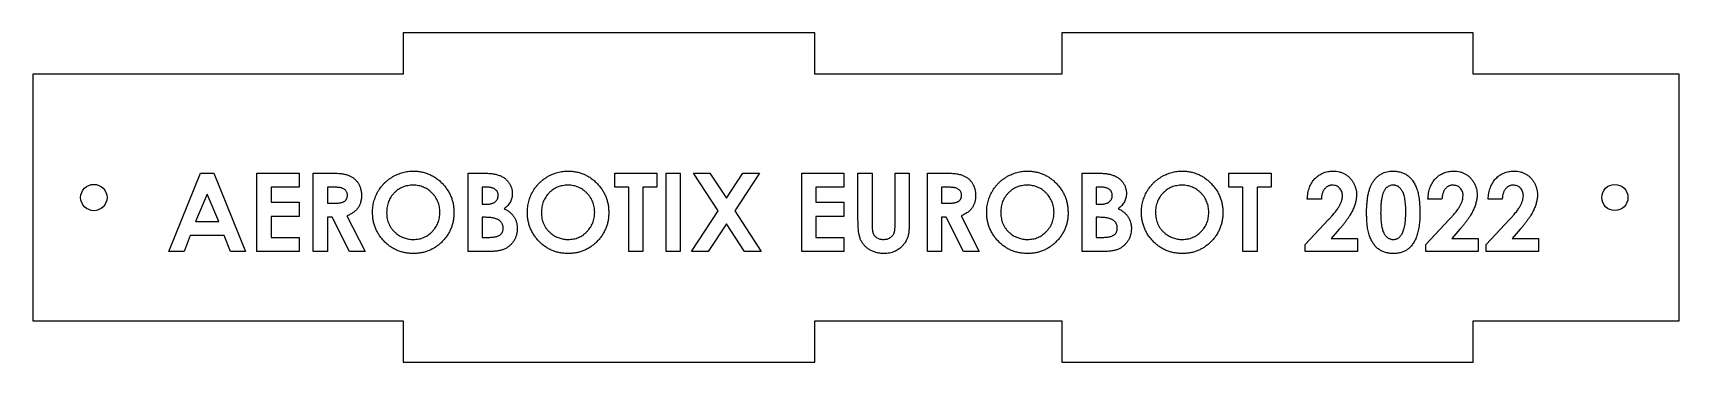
# Model space of a CAD drawing. Header units: millimetres. Extents: x -200 to 0, y -5 to 35.
import ezdxf

# ---------------------------------------------------------------- set-up
doc = ezdxf.new("R2010")
doc.units = ezdxf.units.MM

msp = doc.modelspace()

# ---------------------------------------------------------------- linework, layer by layer
at = {"color": 7, "linetype": 'Continuous', "lineweight": 25}
for p, q in [((-105, 35), (-155, 35)), ((-155, 35), (-155, 30)), ((-105, 30), (-105, 35)), ((-25, 35), (-75, 35)), ((-75, 35), (-75, 30)), ((-25, 30), (-25, 35)), ((-155, 30), (-200, 30)), ((-200, 30), (-200, 0)), ((-75, 30), (-105, 30)), ((0, 30), (-25, 30)), ((0, 0), (0, 30)), ((-183.47, 8.44), (-179.62, 17.96)), ((-179.62, 17.96), (-178.03, 17.96)), ((-178.03, 17.96), (-174.19, 8.44)), ((-172.78, 8.44), (-172.78, 17.96)), ((-172.78, 17.96), (-167.65, 17.96)), ((-167.65, 16.25), (-171.07, 16.25)), ((-171.07, 16.25), (-171.07, 14.42)), ((-167.65, 17.96), (-167.65, 16.25)), ((-165.94, 8.44), (-165.94, 17.96)), ((-165.94, 17.96), (-163.95, 17.96)), ((-163.65, 16.25), (-164.23, 16.25)), ((-164.23, 16.25), (-164.23, 14.3)), ((-147.14, 8.44), (-147.14, 17.96)), ((-147.14, 17.96), (-145.61, 17.96)), ((-144.89, 16.25), (-145.43, 16.25)), ((-145.43, 16.25), (-145.43, 14.18)), ((-129.31, 16.25), (-129.31, 17.96)), ((-129.31, 17.96), (-124.18, 17.96)), ((-127.6, 16.25), (-129.31, 16.25)), ((-127.6, 8.44), (-127.6, 16.25)), ((-124.18, 16.25), (-125.89, 16.25)), ((-125.89, 16.25), (-125.89, 8.44)), ((-124.18, 17.96), (-124.18, 16.25)), ((-123.08, 8.44), (-123.08, 17.96)), ((-123.08, 17.96), (-121.37, 17.96)), ((-121.37, 17.96), (-121.37, 8.44)), ((-116.76, 13.36), (-119.75, 17.96)), ((-119.75, 17.96), (-117.74, 17.96)), ((-117.74, 17.96), (-115.75, 14.9)), ((-115.75, 14.9), (-113.76, 17.96)), ((-111.74, 17.96), (-114.74, 13.36)), ((-113.76, 17.96), (-111.74, 17.96)), ((-106.59, 8.44), (-106.59, 17.96)), ((-106.59, 17.96), (-101.47, 17.96)), ((-101.47, 16.25), (-104.88, 16.25)), ((-104.88, 16.25), (-104.88, 14.42)), ((-101.47, 17.96), (-101.47, 16.25)), ((-99.76, 12.28), (-99.76, 17.96)), ((-99.76, 17.96), (-98.05, 17.96)), ((-98.05, 17.96), (-98.05, 11.77)), ((-95.24, 11.99), (-95.24, 17.96)), ((-95.24, 17.96), (-93.53, 17.96)), ((-93.53, 17.96), (-93.53, 12.28)), ((-91.33, 8.44), (-91.33, 17.96)), ((-91.33, 17.96), (-89.34, 17.96)), ((-89.04, 16.25), (-89.62, 16.25)), ((-89.62, 16.25), (-89.62, 14.3)), ((-72.52, 8.44), (-72.52, 17.96)), ((-72.52, 17.96), (-71, 17.96)), ((-70.28, 16.25), (-70.81, 16.25)), ((-70.81, 16.25), (-70.81, 14.18)), ((-54.7, 16.25), (-54.7, 17.96)), ((-54.7, 17.96), (-49.57, 17.96)), ((-52.99, 16.25), (-54.7, 16.25)), ((-52.99, 8.44), (-52.99, 16.25)), ((-49.57, 16.25), (-51.28, 16.25)), ((-51.28, 16.25), (-51.28, 8.44)), ((-49.57, 17.96), (-49.57, 16.25)), ((-178.83, 15.41), (-180.25, 12.1)), ((-177.4, 12.1), (-178.83, 15.41)), ((-171.07, 14.42), (-167.65, 14.42)), ((-167.65, 14.42), (-167.65, 12.71)), ((-164.23, 14.3), (-163.57, 14.3)), ((-145.43, 14.18), (-144.97, 14.18)), ((-104.88, 14.42), (-101.47, 14.42)), ((-101.47, 14.42), (-101.47, 12.71)), ((-89.62, 14.3), (-88.95, 14.3)), ((-70.81, 14.18), (-70.36, 14.18)), ((-43.46, 14.79), (-45.17, 14.79)), ((-28.81, 14.79), (-30.52, 14.79)), ((-21.48, 14.79), (-23.19, 14.79)), ((-180.25, 12.1), (-177.4, 12.1)), ((-167.65, 12.71), (-171.07, 12.71)), ((-171.07, 12.71), (-171.07, 10.15)), ((-163.65, 12.59), (-164.23, 12.59)), ((-164.23, 12.59), (-164.23, 8.44)), ((-161.55, 8.44), (-163.65, 12.59)), ((-161.85, 12.78), (-159.65, 8.44)), ((-145.02, 12.59), (-145.43, 12.59)), ((-145.43, 12.59), (-145.43, 10.15)), ((-119.97, 8.44), (-116.76, 13.36)), ((-114.74, 13.36), (-111.54, 8.44)), ((-101.47, 12.71), (-104.88, 12.71)), ((-104.88, 12.71), (-104.88, 10.15)), ((-89.04, 12.59), (-89.62, 12.59)), ((-89.62, 12.59), (-89.62, 8.44)), ((-86.94, 8.44), (-89.04, 12.59)), ((-87.24, 12.78), (-85.04, 8.44)), ((-70.41, 12.59), (-70.81, 12.59)), ((-70.81, 12.59), (-70.81, 10.15)), ((-45.41, 9.3), (-42.59, 12.31)), ((-30.76, 9.3), (-27.94, 12.31)), ((-23.43, 9.3), (-20.61, 12.31)), ((-180.9, 10.39), (-181.64, 8.44)), ((-176.75, 10.39), (-180.9, 10.39)), ((-176.01, 8.44), (-176.75, 10.39)), ((-171.07, 10.15), (-167.65, 10.15)), ((-167.65, 10.15), (-167.65, 8.44)), ((-145.43, 10.15), (-144.93, 10.15)), ((-115.75, 11.81), (-117.95, 8.44)), ((-113.55, 8.44), (-115.75, 11.81)), ((-104.88, 10.15), (-101.47, 10.15)), ((-101.47, 10.15), (-101.47, 8.44)), ((-70.81, 10.15), (-70.32, 10.15)), ((-41.28, 11.16), (-42.27, 10.03)), ((-42.27, 10.03), (-39.06, 10.03)), ((-39.06, 10.03), (-39.06, 8.44)), ((-26.62, 11.16), (-27.62, 10.03)), ((-27.62, 10.03), (-24.41, 10.03)), ((-24.41, 10.03), (-24.41, 8.44)), ((-19.3, 11.16), (-20.29, 10.03)), ((-20.29, 10.03), (-17.08, 10.03)), ((-17.08, 10.03), (-17.08, 8.44)), ((-181.64, 8.44), (-183.47, 8.44)), ((-174.19, 8.44), (-176.01, 8.44)), ((-167.65, 8.44), (-172.78, 8.44)), ((-164.23, 8.44), (-165.94, 8.44)), ((-159.65, 8.44), (-161.55, 8.44)), ((-144.46, 8.44), (-147.14, 8.44)), ((-125.89, 8.44), (-127.6, 8.44)), ((-121.37, 8.44), (-123.08, 8.44)), ((-117.95, 8.44), (-119.97, 8.44)), ((-111.54, 8.44), (-113.55, 8.44)), ((-101.47, 8.44), (-106.59, 8.44)), ((-89.62, 8.44), (-91.33, 8.44)), ((-85.04, 8.44), (-86.94, 8.44)), ((-69.85, 8.44), (-72.52, 8.44)), ((-51.28, 8.44), (-52.99, 8.44)), ((-45.41, 8.44), (-45.41, 9.3)), ((-39.06, 8.44), (-45.41, 8.44)), ((-30.76, 8.44), (-30.76, 9.3)), ((-24.41, 8.44), (-30.76, 8.44)), ((-23.43, 8.44), (-23.43, 9.3)), ((-17.08, 8.44), (-23.43, 8.44)), ((-200, 0), (-155, 0)), ((-155, 0), (-155, -5)), ((-105, -5), (-105, 0)), ((-105, 0), (-75, 0)), ((-75, 0), (-75, -5)), ((-25, -5), (-25, 0)), ((-25, 0), (0, 0)), ((-155, -5), (-105, -5)), ((-75, -5), (-25, -5))]:
    msp.add_line(p, q, dxfattribs=at)
for centre, radius in [((-192.6, 15), 1.6), ((-7.8, 15), 1.59)]:
    msp.add_circle(centre, radius, dxfattribs=at)
for points, knots in [([(-158.74, 13.2), (-158.74, 13.32), (-158.73, 13.54), (-158.7, 13.87), (-158.65, 14.2), (-158.57, 14.52), (-158.48, 14.83), (-158.37, 15.13), (-158.24, 15.43), (-158.08, 15.72), (-157.91, 16), (-157.72, 16.26), (-157.52, 16.51), (-157.3, 16.75), (-157.06, 16.97), (-156.81, 17.17), (-156.54, 17.36), (-156.26, 17.54), (-155.97, 17.7), (-155.67, 17.83), (-155.37, 17.95), (-155.06, 18.04), (-154.75, 18.12), (-154.43, 18.17), (-154.1, 18.2), (-153.88, 18.21), (-153.77, 18.21)], [0, 0, 0, 0, 0.043114, 0.085683, 0.127594, 0.169059, 0.210432, 0.251811, 0.293444, 0.335381, 0.377477, 0.418688, 0.459873, 0.500873, 0.541873, 0.583212, 0.624763, 0.666988, 0.70937, 0.751103, 0.792568, 0.833545, 0.874827, 0.916018, 0.957859, 1, 1, 1, 1]), ([(-153.77, 18.21), (-153.61, 18.2), (-153.28, 18.19), (-152.8, 18.12), (-152.34, 18.01), (-151.89, 17.85), (-151.46, 17.64), (-151.05, 17.39), (-150.66, 17.09), (-150.29, 16.75), (-149.95, 16.37), (-149.66, 15.98), (-149.41, 15.56), (-149.2, 15.12), (-149.04, 14.66), (-148.93, 14.18), (-148.86, 13.68), (-148.85, 13.34), (-148.85, 13.17)], [0, 0, 0, 0, 0.063396, 0.125157, 0.185649, 0.245977, 0.306108, 0.367351, 0.429902, 0.49454, 0.559373, 0.62241, 0.684357, 0.745807, 0.80743, 0.869996, 0.933928, 1, 1, 1, 1]), ([(-139.93, 13.2), (-139.93, 13.32), (-139.93, 13.54), (-139.89, 13.87), (-139.84, 14.2), (-139.77, 14.52), (-139.68, 14.83), (-139.56, 15.13), (-139.43, 15.43), (-139.27, 15.72), (-139.1, 16), (-138.91, 16.26), (-138.71, 16.51), (-138.49, 16.75), (-138.25, 16.97), (-138, 17.17), (-137.74, 17.36), (-137.46, 17.54), (-137.17, 17.7), (-136.87, 17.83), (-136.57, 17.95), (-136.26, 18.04), (-135.94, 18.12), (-135.62, 18.17), (-135.3, 18.2), (-135.08, 18.21), (-134.97, 18.21)], [0, 0, 0, 0, 0.043114, 0.085683, 0.127594, 0.169059, 0.210432, 0.251811, 0.293444, 0.335381, 0.377477, 0.418688, 0.459873, 0.500873, 0.541873, 0.583212, 0.624763, 0.666988, 0.70937, 0.751103, 0.792568, 0.833545, 0.874827, 0.916018, 0.957859, 1, 1, 1, 1]), ([(-134.97, 18.21), (-134.8, 18.2), (-134.47, 18.19), (-133.99, 18.12), (-133.53, 18.01), (-133.08, 17.85), (-132.66, 17.64), (-132.25, 17.39), (-131.86, 17.09), (-131.49, 16.75), (-131.15, 16.37), (-130.85, 15.98), (-130.6, 15.56), (-130.39, 15.12), (-130.24, 14.66), (-130.12, 14.18), (-130.05, 13.68), (-130.04, 13.34), (-130.04, 13.17)], [0, 0, 0, 0, 0.063396, 0.125157, 0.185649, 0.245977, 0.306108, 0.367351, 0.429902, 0.49454, 0.559373, 0.62241, 0.684357, 0.745807, 0.80743, 0.869996, 0.933928, 1, 1, 1, 1]), ([(-84.12, 13.2), (-84.12, 13.32), (-84.12, 13.54), (-84.09, 13.87), (-84.04, 14.2), (-83.96, 14.52), (-83.87, 14.83), (-83.76, 15.13), (-83.62, 15.43), (-83.47, 15.72), (-83.3, 16), (-83.11, 16.26), (-82.9, 16.51), (-82.68, 16.75), (-82.45, 16.97), (-82.2, 17.17), (-81.93, 17.36), (-81.65, 17.54), (-81.36, 17.7), (-81.06, 17.83), (-80.76, 17.95), (-80.45, 18.04), (-80.14, 18.12), (-79.82, 18.17), (-79.49, 18.2), (-79.27, 18.21), (-79.16, 18.21)], [0, 0, 0, 0, 0.043114, 0.085683, 0.127594, 0.169059, 0.210432, 0.251811, 0.293444, 0.335381, 0.377477, 0.418688, 0.459873, 0.500873, 0.541873, 0.583212, 0.624763, 0.666988, 0.70937, 0.751103, 0.792568, 0.833545, 0.874827, 0.916018, 0.957859, 1, 1, 1, 1]), ([(-79.16, 18.21), (-78.99, 18.2), (-78.67, 18.19), (-78.19, 18.12), (-77.72, 18.01), (-77.28, 17.85), (-76.85, 17.64), (-76.44, 17.39), (-76.05, 17.09), (-75.68, 16.75), (-75.34, 16.37), (-75.05, 15.98), (-74.8, 15.56), (-74.59, 15.12), (-74.43, 14.66), (-74.32, 14.18), (-74.25, 13.68), (-74.24, 13.34), (-74.23, 13.17)], [0, 0, 0, 0, 0.063396, 0.125157, 0.185649, 0.245977, 0.306108, 0.367351, 0.429902, 0.49454, 0.559373, 0.62241, 0.684357, 0.745807, 0.80743, 0.869996, 0.933928, 1, 1, 1, 1]), ([(-65.32, 13.2), (-65.32, 13.32), (-65.31, 13.54), (-65.28, 13.87), (-65.23, 14.2), (-65.16, 14.52), (-65.07, 14.83), (-64.95, 15.13), (-64.82, 15.43), (-64.66, 15.72), (-64.49, 16), (-64.3, 16.26), (-64.1, 16.51), (-63.88, 16.75), (-63.64, 16.97), (-63.39, 17.17), (-63.13, 17.36), (-62.85, 17.54), (-62.56, 17.7), (-62.26, 17.83), (-61.95, 17.95), (-61.64, 18.04), (-61.33, 18.12), (-61.01, 18.17), (-60.68, 18.2), (-60.46, 18.21), (-60.35, 18.21)], [0, 0, 0, 0, 0.043114, 0.085683, 0.127594, 0.169059, 0.210432, 0.251811, 0.293444, 0.335381, 0.377477, 0.418688, 0.459873, 0.500873, 0.541873, 0.583212, 0.624763, 0.666988, 0.70937, 0.751103, 0.792568, 0.833545, 0.874827, 0.916018, 0.957859, 1, 1, 1, 1]), ([(-60.35, 18.21), (-60.19, 18.2), (-59.86, 18.19), (-59.38, 18.12), (-58.92, 18.01), (-58.47, 17.85), (-58.05, 17.64), (-57.64, 17.39), (-57.24, 17.09), (-56.88, 16.75), (-56.54, 16.37), (-56.24, 15.98), (-55.99, 15.56), (-55.78, 15.12), (-55.62, 14.66), (-55.51, 14.18), (-55.44, 13.68), (-55.43, 13.34), (-55.43, 13.17)], [0, 0, 0, 0, 0.063396, 0.125157, 0.185649, 0.245977, 0.306108, 0.367351, 0.429902, 0.49454, 0.559373, 0.62241, 0.684357, 0.745807, 0.80743, 0.869996, 0.933928, 1, 1, 1, 1]), ([(-45.17, 14.79), (-45.16, 14.92), (-45.15, 15.17), (-45.09, 15.54), (-45.01, 15.88), (-44.91, 16.21), (-44.78, 16.51), (-44.63, 16.8), (-44.45, 17.06), (-44.25, 17.3), (-44.03, 17.51), (-43.79, 17.7), (-43.54, 17.85), (-43.27, 17.98), (-42.98, 18.09), (-42.68, 18.15), (-42.37, 18.2), (-42.15, 18.2), (-42.04, 18.21)], [0, 0, 0, 0, 0.07494, 0.146428, 0.214753, 0.280422, 0.343604, 0.405543, 0.466199, 0.526538, 0.585902, 0.64409, 0.701613, 0.758754, 0.816629, 0.875655, 0.936624, 1, 1, 1, 1]), ([(-42.04, 18.21), (-41.91, 18.2), (-41.65, 18.19), (-41.27, 18.12), (-40.91, 18.01), (-40.58, 17.84), (-40.28, 17.64), (-40, 17.39), (-39.76, 17.1), (-39.56, 16.77), (-39.39, 16.43), (-39.28, 16.07), (-39.2, 15.71), (-39.19, 15.47), (-39.19, 15.35)], [0, 0, 0, 0, 0.089615, 0.174949, 0.257548, 0.338901, 0.420053, 0.501401, 0.584252, 0.67037, 0.756473, 0.839207, 0.92012, 1, 1, 1, 1]), ([(-37.18, 16.91), (-37.11, 17.01), (-36.96, 17.22), (-36.71, 17.48), (-36.44, 17.71), (-36.14, 17.89), (-35.83, 18.03), (-35.49, 18.14), (-35.13, 18.19), (-34.88, 18.2), (-34.76, 18.21)], [0, 0, 0, 0, 0.132314, 0.2587, 0.380912, 0.500535, 0.620923, 0.742376, 0.868281, 1, 1, 1, 1]), ([(-34.76, 18.21), (-34.68, 18.21), (-34.51, 18.2), (-34.27, 18.18), (-34.04, 18.14), (-33.82, 18.08), (-33.61, 18.01), (-33.4, 17.92), (-33.2, 17.82), (-33.02, 17.7), (-32.84, 17.56), (-32.67, 17.4), (-32.51, 17.23), (-32.37, 17.05), (-32.23, 16.84), (-32.11, 16.62), (-31.99, 16.38), (-31.89, 16.13), (-31.79, 15.85), (-31.71, 15.54), (-31.65, 15.22), (-31.59, 14.86), (-31.55, 14.48), (-31.52, 14.08), (-31.5, 13.64), (-31.49, 13.35), (-31.49, 13.2)], [0, 0, 0, 0, 0.036635, 0.072034, 0.106626, 0.140306, 0.173619, 0.206426, 0.239067, 0.271883, 0.30484, 0.338529, 0.372616, 0.407548, 0.443719, 0.481312, 0.520113, 0.560913, 0.604025, 0.650075, 0.699572, 0.752363, 0.808789, 0.868954, 0.932675, 1, 1, 1, 1]), ([(-30.52, 14.79), (-30.51, 14.92), (-30.49, 15.17), (-30.44, 15.54), (-30.36, 15.88), (-30.26, 16.21), (-30.13, 16.51), (-29.98, 16.8), (-29.8, 17.06), (-29.6, 17.3), (-29.37, 17.51), (-29.14, 17.7), (-28.88, 17.85), (-28.61, 17.98), (-28.33, 18.09), (-28.03, 18.15), (-27.72, 18.2), (-27.5, 18.2), (-27.39, 18.21)], [0, 0, 0, 0, 0.07494, 0.146428, 0.214753, 0.280422, 0.343604, 0.405543, 0.466199, 0.526538, 0.585902, 0.64409, 0.701613, 0.758754, 0.816629, 0.875655, 0.936624, 1, 1, 1, 1]), ([(-27.39, 18.21), (-27.26, 18.2), (-26.99, 18.19), (-26.61, 18.12), (-26.26, 18.01), (-25.93, 17.84), (-25.62, 17.64), (-25.35, 17.39), (-25.11, 17.1), (-24.91, 16.77), (-24.74, 16.43), (-24.62, 16.07), (-24.55, 15.71), (-24.54, 15.47), (-24.53, 15.35)], [0, 0, 0, 0, 0.089615, 0.174949, 0.257548, 0.338901, 0.420053, 0.501401, 0.584252, 0.67037, 0.756473, 0.839207, 0.92012, 1, 1, 1, 1]), ([(-23.19, 14.79), (-23.18, 14.92), (-23.17, 15.17), (-23.11, 15.54), (-23.03, 15.88), (-22.93, 16.21), (-22.8, 16.51), (-22.65, 16.8), (-22.47, 17.06), (-22.27, 17.3), (-22.05, 17.51), (-21.81, 17.7), (-21.56, 17.85), (-21.29, 17.98), (-21, 18.09), (-20.7, 18.15), (-20.39, 18.2), (-20.17, 18.2), (-20.06, 18.21)], [0, 0, 0, 0, 0.07494, 0.146428, 0.214753, 0.280422, 0.343604, 0.405543, 0.466199, 0.526538, 0.585902, 0.64409, 0.701613, 0.758754, 0.816629, 0.875655, 0.936624, 1, 1, 1, 1]), ([(-20.06, 18.21), (-19.93, 18.2), (-19.67, 18.19), (-19.29, 18.12), (-18.93, 18.01), (-18.6, 17.84), (-18.3, 17.64), (-18.02, 17.39), (-17.78, 17.1), (-17.58, 16.77), (-17.41, 16.43), (-17.3, 16.07), (-17.22, 15.71), (-17.21, 15.47), (-17.21, 15.35)], [0, 0, 0, 0, 0.089615, 0.174949, 0.257548, 0.338901, 0.420053, 0.501401, 0.584252, 0.67037, 0.756473, 0.839207, 0.92012, 1, 1, 1, 1]), ([(-163.95, 17.96), (-163.82, 17.96), (-163.57, 17.96), (-163.2, 17.95), (-162.86, 17.93), (-162.56, 17.9), (-162.28, 17.86), (-162.03, 17.81), (-161.82, 17.76), (-161.62, 17.69), (-161.45, 17.61), (-161.29, 17.53), (-161.14, 17.43), (-160.99, 17.32), (-160.86, 17.2), (-160.73, 17.07), (-160.61, 16.93), (-160.5, 16.77), (-160.4, 16.61), (-160.32, 16.44), (-160.25, 16.26), (-160.18, 16.07), (-160.14, 15.88), (-160.11, 15.68), (-160.08, 15.47), (-160.08, 15.33), (-160.08, 15.26)], [0, 0, 0, 0, 0.072889, 0.140186, 0.202277, 0.258895, 0.310483, 0.357095, 0.398514, 0.435038, 0.469251, 0.502805, 0.53621, 0.569379, 0.602801, 0.636666, 0.670929, 0.705803, 0.741189, 0.776304, 0.812004, 0.847969, 0.884522, 0.921974, 0.960198, 1, 1, 1, 1]), ([(-161.79, 15.28), (-161.79, 15.33), (-161.8, 15.43), (-161.83, 15.57), (-161.89, 15.7), (-161.98, 15.83), (-162.08, 15.93), (-162.2, 16.02), (-162.34, 16.1), (-162.46, 16.15), (-162.58, 16.18), (-162.68, 16.2), (-162.8, 16.21), (-162.94, 16.23), (-163.09, 16.24), (-163.27, 16.25), (-163.45, 16.25), (-163.58, 16.25), (-163.65, 16.25)], [0, 0, 0, 0, 0.063769, 0.125262, 0.185414, 0.246807, 0.309422, 0.372533, 0.437733, 0.50575, 0.544013, 0.58837, 0.640389, 0.697897, 0.763272, 0.834979, 0.913874, 1, 1, 1, 1]), ([(-153.8, 16.5), (-153.91, 16.49), (-154.13, 16.49), (-154.45, 16.44), (-154.76, 16.37), (-155.06, 16.27), (-155.34, 16.14), (-155.61, 15.97), (-155.86, 15.78), (-156.1, 15.56), (-156.32, 15.32), (-156.51, 15.06), (-156.67, 14.79), (-156.8, 14.5), (-156.9, 14.19), (-156.97, 13.87), (-157.02, 13.53), (-157.02, 13.3), (-157.03, 13.18)], [0, 0, 0, 0, 0.064609, 0.127512, 0.188521, 0.248708, 0.308598, 0.368812, 0.429888, 0.492802, 0.555743, 0.617485, 0.678969, 0.740198, 0.80236, 0.866245, 0.931707, 1, 1, 1, 1]), ([(-150.56, 13.19), (-150.56, 13.31), (-150.56, 13.53), (-150.61, 13.86), (-150.68, 14.17), (-150.79, 14.47), (-150.92, 14.76), (-151.08, 15.04), (-151.28, 15.3), (-151.5, 15.54), (-151.74, 15.76), (-151.99, 15.96), (-152.26, 16.13), (-152.55, 16.26), (-152.84, 16.37), (-153.15, 16.44), (-153.47, 16.49), (-153.69, 16.49), (-153.8, 16.5)], [0, 0, 0, 0, 0.065939, 0.129791, 0.192175, 0.253617, 0.314719, 0.376282, 0.438973, 0.503175, 0.567329, 0.629651, 0.69065, 0.751238, 0.811754, 0.872788, 0.93554, 1, 1, 1, 1]), ([(-145.61, 17.96), (-145.5, 17.96), (-145.3, 17.96), (-145, 17.95), (-144.72, 17.94), (-144.47, 17.92), (-144.24, 17.9), (-144.03, 17.87), (-143.84, 17.84), (-143.72, 17.81), (-143.67, 17.79)], [0, 0, 0, 0, 0.163996, 0.317329, 0.45806, 0.589158, 0.707952, 0.816322, 0.913585, 1, 1, 1, 1]), ([(-143.47, 15.25), (-143.48, 15.32), (-143.48, 15.47), (-143.55, 15.67), (-143.66, 15.84), (-143.8, 15.96), (-143.92, 16.05), (-144.02, 16.1), (-144.14, 16.15), (-144.27, 16.19), (-144.41, 16.22), (-144.56, 16.24), (-144.72, 16.25), (-144.83, 16.25), (-144.89, 16.25)], [0, 0, 0, 0, 0.112332, 0.217189, 0.320776, 0.429446, 0.48689, 0.547348, 0.610552, 0.67854, 0.751006, 0.828563, 0.911494, 1, 1, 1, 1]), ([(-143.67, 17.79), (-143.6, 17.77), (-143.46, 17.73), (-143.25, 17.66), (-143.06, 17.57), (-142.88, 17.47), (-142.71, 17.36), (-142.56, 17.23), (-142.41, 17.09), (-142.28, 16.94), (-142.16, 16.79), (-142.05, 16.62), (-141.96, 16.45), (-141.89, 16.27), (-141.83, 16.08), (-141.79, 15.89), (-141.77, 15.68), (-141.76, 15.55), (-141.76, 15.48)], [0, 0, 0, 0, 0.06875, 0.134909, 0.199721, 0.262974, 0.325357, 0.387336, 0.449407, 0.511118, 0.572473, 0.633077, 0.692861, 0.752561, 0.812738, 0.873479, 0.935776, 1, 1, 1, 1]), ([(-134.99, 16.5), (-135.11, 16.49), (-135.33, 16.49), (-135.65, 16.44), (-135.96, 16.37), (-136.25, 16.27), (-136.53, 16.14), (-136.8, 15.97), (-137.06, 15.78), (-137.3, 15.56), (-137.51, 15.32), (-137.7, 15.06), (-137.86, 14.79), (-138, 14.5), (-138.1, 14.19), (-138.17, 13.87), (-138.21, 13.53), (-138.22, 13.3), (-138.22, 13.18)], [0, 0, 0, 0, 0.064609, 0.127512, 0.188521, 0.248708, 0.308598, 0.368812, 0.429888, 0.492802, 0.555743, 0.617485, 0.678969, 0.740198, 0.80236, 0.866245, 0.931707, 1, 1, 1, 1]), ([(-131.75, 13.19), (-131.75, 13.31), (-131.76, 13.53), (-131.8, 13.86), (-131.88, 14.17), (-131.98, 14.47), (-132.11, 14.76), (-132.28, 15.04), (-132.47, 15.3), (-132.69, 15.54), (-132.93, 15.76), (-133.19, 15.96), (-133.46, 16.13), (-133.74, 16.26), (-134.04, 16.37), (-134.34, 16.44), (-134.66, 16.49), (-134.88, 16.49), (-134.99, 16.5)], [0, 0, 0, 0, 0.065939, 0.129791, 0.192175, 0.253617, 0.314719, 0.376282, 0.438973, 0.503175, 0.567329, 0.629651, 0.69065, 0.751238, 0.811754, 0.872788, 0.93554, 1, 1, 1, 1]), ([(-89.34, 17.96), (-89.21, 17.96), (-88.95, 17.96), (-88.59, 17.95), (-88.25, 17.93), (-87.95, 17.9), (-87.67, 17.86), (-87.42, 17.81), (-87.2, 17.76), (-87.01, 17.69), (-86.84, 17.61), (-86.68, 17.53), (-86.52, 17.43), (-86.38, 17.32), (-86.24, 17.2), (-86.12, 17.07), (-86, 16.93), (-85.89, 16.77), (-85.79, 16.61), (-85.7, 16.44), (-85.63, 16.26), (-85.57, 16.07), (-85.52, 15.88), (-85.49, 15.68), (-85.47, 15.47), (-85.47, 15.33), (-85.47, 15.26)], [0, 0, 0, 0, 0.072889, 0.140186, 0.202277, 0.258895, 0.310483, 0.357095, 0.398514, 0.435038, 0.469251, 0.502805, 0.53621, 0.569379, 0.602801, 0.636666, 0.670929, 0.705803, 0.741189, 0.776304, 0.812004, 0.847969, 0.884522, 0.921974, 0.960198, 1, 1, 1, 1]), ([(-87.18, 15.28), (-87.18, 15.33), (-87.18, 15.43), (-87.22, 15.57), (-87.28, 15.7), (-87.36, 15.83), (-87.47, 15.93), (-87.59, 16.02), (-87.72, 16.1), (-87.85, 16.15), (-87.97, 16.18), (-88.07, 16.2), (-88.19, 16.21), (-88.33, 16.23), (-88.48, 16.24), (-88.65, 16.25), (-88.84, 16.25), (-88.97, 16.25), (-89.04, 16.25)], [0, 0, 0, 0, 0.063769, 0.125262, 0.185414, 0.246807, 0.309422, 0.372533, 0.437733, 0.50575, 0.544013, 0.58837, 0.640389, 0.697897, 0.763272, 0.834979, 0.913874, 1, 1, 1, 1]), ([(-79.19, 16.5), (-79.3, 16.49), (-79.52, 16.49), (-79.84, 16.44), (-80.15, 16.37), (-80.45, 16.27), (-80.73, 16.14), (-81, 15.97), (-81.25, 15.78), (-81.49, 15.56), (-81.7, 15.32), (-81.9, 15.06), (-82.06, 14.79), (-82.19, 14.5), (-82.29, 14.19), (-82.36, 13.87), (-82.41, 13.53), (-82.41, 13.3), (-82.42, 13.18)], [0, 0, 0, 0, 0.064609, 0.127512, 0.188521, 0.248708, 0.308598, 0.368812, 0.429888, 0.492802, 0.555743, 0.617485, 0.678969, 0.740198, 0.80236, 0.866245, 0.931707, 1, 1, 1, 1]), ([(-75.94, 13.19), (-75.95, 13.31), (-75.95, 13.53), (-76, 13.86), (-76.07, 14.17), (-76.17, 14.47), (-76.31, 14.76), (-76.47, 15.04), (-76.66, 15.3), (-76.88, 15.54), (-77.12, 15.76), (-77.38, 15.96), (-77.65, 16.13), (-77.93, 16.26), (-78.23, 16.37), (-78.54, 16.44), (-78.86, 16.49), (-79.08, 16.49), (-79.19, 16.5)], [0, 0, 0, 0, 0.065939, 0.129791, 0.192175, 0.253617, 0.314719, 0.376282, 0.438973, 0.503175, 0.567329, 0.629651, 0.69065, 0.751238, 0.811754, 0.872788, 0.93554, 1, 1, 1, 1]), ([(-71, 17.96), (-70.89, 17.96), (-70.68, 17.96), (-70.39, 17.95), (-70.11, 17.94), (-69.85, 17.92), (-69.62, 17.9), (-69.41, 17.87), (-69.23, 17.84), (-69.11, 17.81), (-69.06, 17.79)], [0, 0, 0, 0, 0.163996, 0.317329, 0.45806, 0.589158, 0.707952, 0.816322, 0.913585, 1, 1, 1, 1]), ([(-68.86, 15.25), (-68.86, 15.32), (-68.87, 15.47), (-68.94, 15.67), (-69.05, 15.84), (-69.18, 15.96), (-69.31, 16.05), (-69.41, 16.1), (-69.53, 16.15), (-69.65, 16.19), (-69.79, 16.22), (-69.95, 16.24), (-70.11, 16.25), (-70.22, 16.25), (-70.28, 16.25)], [0, 0, 0, 0, 0.112332, 0.217189, 0.320776, 0.429446, 0.48689, 0.547348, 0.610552, 0.67854, 0.751006, 0.828563, 0.911494, 1, 1, 1, 1]), ([(-69.06, 17.79), (-68.98, 17.77), (-68.84, 17.73), (-68.64, 17.66), (-68.45, 17.57), (-68.27, 17.47), (-68.1, 17.36), (-67.95, 17.23), (-67.8, 17.09), (-67.66, 16.94), (-67.54, 16.79), (-67.44, 16.62), (-67.35, 16.45), (-67.28, 16.27), (-67.22, 16.08), (-67.18, 15.89), (-67.15, 15.68), (-67.15, 15.55), (-67.15, 15.48)], [0, 0, 0, 0, 0.0687498, 0.1349091, 0.1997211, 0.2629737, 0.325357, 0.3873361, 0.4494075, 0.5111175, 0.5724726, 0.6330772, 0.692861, 0.7525607, 0.8127376, 0.8734793, 0.9357765, 1, 1, 1, 1]), ([(-60.38, 16.5), (-60.49, 16.49), (-60.71, 16.49), (-61.04, 16.44), (-61.34, 16.37), (-61.64, 16.27), (-61.92, 16.14), (-62.19, 15.97), (-62.44, 15.78), (-62.68, 15.56), (-62.9, 15.32), (-63.09, 15.06), (-63.25, 14.79), (-63.38, 14.5), (-63.48, 14.19), (-63.56, 13.87), (-63.6, 13.53), (-63.61, 13.3), (-63.61, 13.18)], [0, 0, 0, 0, 0.0646087, 0.1275118, 0.1885213, 0.2487082, 0.3085983, 0.3688122, 0.4298875, 0.4928024, 0.5557433, 0.6174853, 0.678969, 0.7401977, 0.8023601, 0.8662448, 0.9317068, 1, 1, 1, 1]), ([(-57.14, 13.19), (-57.14, 13.31), (-57.15, 13.53), (-57.19, 13.86), (-57.27, 14.17), (-57.37, 14.47), (-57.5, 14.76), (-57.66, 15.04), (-57.86, 15.3), (-58.08, 15.54), (-58.32, 15.76), (-58.58, 15.96), (-58.84, 16.13), (-59.13, 16.26), (-59.42, 16.37), (-59.73, 16.44), (-60.05, 16.49), (-60.27, 16.49), (-60.38, 16.5)], [0, 0, 0, 0, 0.0659391, 0.1297911, 0.1921752, 0.253617, 0.3147191, 0.3762823, 0.438973, 0.5031747, 0.5673295, 0.629651, 0.6906499, 0.7512376, 0.8117541, 0.8727878, 0.9355396, 1, 1, 1, 1]), ([(-42.14, 16.5), (-42.19, 16.5), (-42.28, 16.49), (-42.41, 16.47), (-42.53, 16.43), (-42.65, 16.38), (-42.76, 16.32), (-42.87, 16.24), (-42.97, 16.14), (-43.07, 16.04), (-43.16, 15.92), (-43.23, 15.79), (-43.3, 15.65), (-43.35, 15.49), (-43.4, 15.33), (-43.43, 15.16), (-43.45, 14.98), (-43.46, 14.85), (-43.46, 14.79)], [0, 0, 0, 0, 0.056467, 0.111164, 0.164937, 0.218322, 0.272393, 0.327976, 0.385291, 0.444903, 0.506844, 0.569488, 0.634153, 0.700976, 0.770897, 0.843626, 0.91966, 1, 1, 1, 1]), ([(-40.9, 15.23), (-40.9, 15.32), (-40.91, 15.49), (-40.98, 15.73), (-41.09, 15.95), (-41.24, 16.14), (-41.43, 16.3), (-41.64, 16.42), (-41.88, 16.48), (-42.05, 16.49), (-42.14, 16.5)], [0, 0, 0, 0, 0.132755, 0.257234, 0.378601, 0.501406, 0.623942, 0.743642, 0.868121, 1, 1, 1, 1]), ([(-37.97, 13.11), (-37.96, 13.32), (-37.96, 13.73), (-37.92, 14.31), (-37.86, 14.86), (-37.78, 15.36), (-37.67, 15.81), (-37.53, 16.22), (-37.38, 16.59), (-37.25, 16.81), (-37.18, 16.91)], [0, 0, 0, 0, 0.161071, 0.310789, 0.449904, 0.578376, 0.696617, 0.805987, 0.906562, 1, 1, 1, 1]), ([(-34.72, 16.5), (-34.79, 16.49), (-34.94, 16.49), (-35.15, 16.43), (-35.35, 16.34), (-35.5, 16.23), (-35.62, 16.12), (-35.7, 16.03), (-35.77, 15.92), (-35.84, 15.8), (-35.91, 15.66), (-35.97, 15.52), (-36.02, 15.36), (-36.07, 15.18), (-36.12, 14.99), (-36.15, 14.78), (-36.19, 14.55), (-36.21, 14.3), (-36.23, 14.03), (-36.25, 13.73), (-36.25, 13.42), (-36.25, 13.2), (-36.26, 13.09)], [0, 0, 0, 0, 0.053834, 0.105543, 0.158054, 0.211987, 0.240207, 0.269794, 0.301343, 0.334608, 0.370284, 0.408089, 0.448681, 0.492069, 0.538664, 0.590371, 0.646388, 0.707195, 0.772947, 0.843643, 0.919308, 1, 1, 1, 1]), ([(-33.2, 13.2), (-33.2, 13.35), (-33.2, 13.64), (-33.23, 14.05), (-33.26, 14.43), (-33.3, 14.77), (-33.36, 15.08), (-33.43, 15.35), (-33.52, 15.58), (-33.62, 15.78), (-33.73, 15.95), (-33.85, 16.1), (-33.97, 16.22), (-34.1, 16.32), (-34.25, 16.4), (-34.4, 16.46), (-34.55, 16.49), (-34.66, 16.49), (-34.72, 16.5)], [0, 0, 0, 0, 0.112115, 0.215802, 0.310203, 0.395993, 0.47341, 0.542778, 0.604548, 0.659357, 0.708764, 0.755356, 0.798687, 0.840017, 0.880203, 0.919733, 0.959049, 1, 1, 1, 1]), ([(-27.49, 16.5), (-27.53, 16.5), (-27.62, 16.49), (-27.75, 16.47), (-27.88, 16.43), (-28, 16.38), (-28.11, 16.32), (-28.22, 16.24), (-28.32, 16.14), (-28.41, 16.04), (-28.5, 15.92), (-28.58, 15.79), (-28.64, 15.65), (-28.7, 15.49), (-28.74, 15.33), (-28.77, 15.16), (-28.8, 14.98), (-28.8, 14.85), (-28.81, 14.79)], [0, 0, 0, 0, 0.056467, 0.111164, 0.164937, 0.218322, 0.272393, 0.327976, 0.385291, 0.444903, 0.506844, 0.569488, 0.634153, 0.700976, 0.770897, 0.843626, 0.91966, 1, 1, 1, 1]), ([(-26.24, 15.23), (-26.25, 15.32), (-26.25, 15.49), (-26.32, 15.73), (-26.43, 15.95), (-26.59, 16.14), (-26.77, 16.3), (-26.99, 16.42), (-27.23, 16.48), (-27.4, 16.49), (-27.49, 16.5)], [0, 0, 0, 0, 0.132755, 0.257234, 0.378601, 0.501406, 0.623942, 0.743642, 0.868121, 1, 1, 1, 1]), ([(-20.16, 16.5), (-20.21, 16.5), (-20.3, 16.49), (-20.43, 16.47), (-20.55, 16.43), (-20.67, 16.38), (-20.78, 16.32), (-20.89, 16.24), (-20.99, 16.14), (-21.09, 16.04), (-21.17, 15.92), (-21.25, 15.79), (-21.32, 15.65), (-21.37, 15.49), (-21.42, 15.33), (-21.45, 15.16), (-21.47, 14.98), (-21.48, 14.85), (-21.48, 14.79)], [0, 0, 0, 0, 0.056467, 0.111164, 0.164937, 0.218322, 0.272393, 0.327976, 0.385291, 0.444903, 0.506844, 0.569488, 0.634153, 0.700976, 0.770897, 0.843626, 0.91966, 1, 1, 1, 1]), ([(-18.92, 15.23), (-18.92, 15.32), (-18.93, 15.49), (-19, 15.73), (-19.1, 15.95), (-19.26, 16.14), (-19.45, 16.3), (-19.66, 16.42), (-19.9, 16.48), (-20.07, 16.49), (-20.16, 16.5)], [0, 0, 0, 0, 0.132755, 0.257234, 0.378601, 0.501406, 0.623942, 0.743642, 0.868121, 1, 1, 1, 1]), ([(-163.57, 14.3), (-163.49, 14.3), (-163.33, 14.3), (-163.11, 14.31), (-162.9, 14.33), (-162.72, 14.35), (-162.55, 14.38), (-162.41, 14.42), (-162.28, 14.47), (-162.17, 14.52), (-162.08, 14.58), (-162, 14.66), (-161.94, 14.74), (-161.88, 14.83), (-161.84, 14.93), (-161.81, 15.04), (-161.79, 15.16), (-161.79, 15.24), (-161.79, 15.28)], [0, 0, 0, 0, 0.10554, 0.202086, 0.290685, 0.370553, 0.44267, 0.507675, 0.565573, 0.616455, 0.663331, 0.708862, 0.753412, 0.798515, 0.845064, 0.893873, 0.944708, 1, 1, 1, 1]), ([(-160.08, 15.26), (-160.08, 15.18), (-160.09, 15.03), (-160.1, 14.82), (-160.14, 14.61), (-160.19, 14.41), (-160.25, 14.23), (-160.33, 14.05), (-160.42, 13.88), (-160.52, 13.72), (-160.64, 13.57), (-160.77, 13.43), (-160.91, 13.29), (-161.08, 13.17), (-161.25, 13.06), (-161.44, 12.96), (-161.64, 12.86), (-161.78, 12.81), (-161.85, 12.78)], [0, 0, 0, 0, 0.0687413, 0.1347891, 0.198536, 0.2603857, 0.3209616, 0.3799038, 0.4385029, 0.4961543, 0.5542655, 0.6127488, 0.6725134, 0.7336464, 0.7967896, 0.8619357, 0.9293977, 1, 1, 1, 1]), ([(-144.97, 14.18), (-144.91, 14.18), (-144.79, 14.18), (-144.62, 14.19), (-144.46, 14.21), (-144.31, 14.25), (-144.18, 14.29), (-144.05, 14.34), (-143.94, 14.4), (-143.81, 14.48), (-143.68, 14.61), (-143.56, 14.8), (-143.49, 15.02), (-143.48, 15.17), (-143.47, 15.25)], [0, 0, 0, 0, 0.088776, 0.171377, 0.248114, 0.321161, 0.388033, 0.452091, 0.512268, 0.568866, 0.676936, 0.781012, 0.886918, 1, 1, 1, 1]), ([(-141.76, 15.48), (-141.77, 15.39), (-141.77, 15.21), (-141.81, 14.96), (-141.89, 14.71), (-141.99, 14.48), (-142.13, 14.25), (-142.3, 14.04), (-142.51, 13.83), (-142.67, 13.71), (-142.75, 13.64)], [0, 0, 0, 0, 0.12327, 0.242641, 0.359427, 0.47555, 0.593898, 0.720202, 0.854465, 1, 1, 1, 1]), ([(-88.95, 14.3), (-88.87, 14.3), (-88.72, 14.3), (-88.49, 14.31), (-88.29, 14.33), (-88.11, 14.35), (-87.94, 14.38), (-87.8, 14.42), (-87.67, 14.47), (-87.56, 14.52), (-87.47, 14.58), (-87.39, 14.66), (-87.32, 14.74), (-87.27, 14.83), (-87.23, 14.93), (-87.2, 15.04), (-87.18, 15.16), (-87.18, 15.24), (-87.18, 15.28)], [0, 0, 0, 0, 0.10554, 0.202086, 0.290685, 0.370553, 0.44267, 0.507675, 0.565573, 0.616455, 0.663331, 0.708862, 0.753412, 0.798515, 0.845064, 0.893873, 0.944708, 1, 1, 1, 1]), ([(-85.47, 15.26), (-85.47, 15.18), (-85.47, 15.03), (-85.49, 14.82), (-85.53, 14.61), (-85.58, 14.41), (-85.64, 14.23), (-85.71, 14.05), (-85.8, 13.88), (-85.91, 13.72), (-86.02, 13.57), (-86.16, 13.43), (-86.3, 13.29), (-86.46, 13.17), (-86.64, 13.06), (-86.82, 12.96), (-87.03, 12.86), (-87.17, 12.81), (-87.24, 12.78)], [0, 0, 0, 0, 0.068741, 0.134789, 0.198536, 0.260386, 0.320962, 0.379904, 0.438503, 0.496154, 0.554265, 0.612749, 0.672513, 0.733646, 0.79679, 0.861936, 0.929398, 1, 1, 1, 1]), ([(-70.36, 14.18), (-70.3, 14.18), (-70.18, 14.18), (-70.01, 14.19), (-69.85, 14.21), (-69.7, 14.25), (-69.56, 14.29), (-69.44, 14.34), (-69.33, 14.4), (-69.2, 14.48), (-69.06, 14.61), (-68.94, 14.8), (-68.87, 15.02), (-68.86, 15.17), (-68.86, 15.25)], [0, 0, 0, 0, 0.088776, 0.171377, 0.248114, 0.321161, 0.388033, 0.452091, 0.512268, 0.568866, 0.676936, 0.781012, 0.886918, 1, 1, 1, 1]), ([(-67.15, 15.48), (-67.15, 15.39), (-67.16, 15.21), (-67.2, 14.96), (-67.28, 14.71), (-67.38, 14.48), (-67.52, 14.25), (-67.69, 14.04), (-67.9, 13.83), (-68.06, 13.71), (-68.14, 13.64)], [0, 0, 0, 0, 0.12327, 0.242641, 0.359427, 0.47555, 0.593898, 0.720202, 0.854465, 1, 1, 1, 1]), ([(-42.59, 12.31), (-42.51, 12.39), (-42.35, 12.56), (-42.13, 12.81), (-41.93, 13.05), (-41.75, 13.27), (-41.59, 13.48), (-41.45, 13.68), (-41.33, 13.86), (-41.21, 14.09), (-41.09, 14.35), (-40.98, 14.66), (-40.91, 14.95), (-40.9, 15.14), (-40.9, 15.23)], [0, 0, 0, 0, 0.1038439, 0.2011149, 0.2911157, 0.3743484, 0.4507074, 0.5200404, 0.5832583, 0.6395783, 0.7415365, 0.83506, 0.920873, 1, 1, 1, 1]), ([(-39.19, 15.35), (-39.19, 15.28), (-39.19, 15.13), (-39.21, 14.91), (-39.25, 14.69), (-39.3, 14.46), (-39.36, 14.22), (-39.44, 13.99), (-39.53, 13.74), (-39.63, 13.5), (-39.76, 13.24), (-39.91, 12.98), (-40.08, 12.7), (-40.27, 12.42), (-40.49, 12.12), (-40.73, 11.81), (-40.99, 11.49), (-41.18, 11.27), (-41.28, 11.16)], [0, 0, 0, 0, 0.045518, 0.091616, 0.139247, 0.188242, 0.238673, 0.290664, 0.34484, 0.400432, 0.459144, 0.522551, 0.590101, 0.66226, 0.739681, 0.821575, 0.90833, 1, 1, 1, 1]), ([(-27.94, 12.31), (-27.86, 12.39), (-27.7, 12.56), (-27.48, 12.81), (-27.27, 13.05), (-27.09, 13.27), (-26.93, 13.48), (-26.79, 13.68), (-26.68, 13.86), (-26.55, 14.09), (-26.43, 14.35), (-26.32, 14.66), (-26.26, 14.95), (-26.25, 15.14), (-26.24, 15.23)], [0, 0, 0, 0, 0.103844, 0.201115, 0.291116, 0.374348, 0.450707, 0.52004, 0.583258, 0.639578, 0.741537, 0.83506, 0.920873, 1, 1, 1, 1]), ([(-24.53, 15.35), (-24.53, 15.28), (-24.54, 15.13), (-24.56, 14.91), (-24.59, 14.69), (-24.64, 14.46), (-24.71, 14.22), (-24.78, 13.99), (-24.88, 13.74), (-24.98, 13.5), (-25.11, 13.24), (-25.25, 12.98), (-25.42, 12.7), (-25.62, 12.42), (-25.83, 12.12), (-26.08, 11.81), (-26.34, 11.49), (-26.53, 11.27), (-26.62, 11.16)], [0, 0, 0, 0, 0.045518, 0.091616, 0.139247, 0.188242, 0.238673, 0.290664, 0.34484, 0.400432, 0.459144, 0.522551, 0.590101, 0.66226, 0.739681, 0.821575, 0.90833, 1, 1, 1, 1]), ([(-20.61, 12.31), (-20.53, 12.39), (-20.37, 12.56), (-20.15, 12.81), (-19.95, 13.05), (-19.77, 13.27), (-19.61, 13.48), (-19.47, 13.68), (-19.35, 13.86), (-19.23, 14.09), (-19.11, 14.35), (-19, 14.66), (-18.93, 14.95), (-18.92, 15.14), (-18.92, 15.23)], [0, 0, 0, 0, 0.103844, 0.201115, 0.291116, 0.374348, 0.450707, 0.52004, 0.583258, 0.639578, 0.741537, 0.83506, 0.920873, 1, 1, 1, 1]), ([(-17.21, 15.35), (-17.21, 15.28), (-17.21, 15.13), (-17.23, 14.91), (-17.27, 14.69), (-17.32, 14.46), (-17.38, 14.22), (-17.46, 13.99), (-17.55, 13.74), (-17.65, 13.5), (-17.78, 13.24), (-17.93, 12.98), (-18.1, 12.7), (-18.29, 12.42), (-18.51, 12.12), (-18.75, 11.81), (-19.01, 11.49), (-19.2, 11.27), (-19.3, 11.16)], [0, 0, 0, 0, 0.045518, 0.091616, 0.139247, 0.188242, 0.238673, 0.290664, 0.34484, 0.400432, 0.459144, 0.522551, 0.590101, 0.66226, 0.739681, 0.821575, 0.90833, 1, 1, 1, 1]), ([(-153.76, 8.19), (-153.93, 8.2), (-154.28, 8.21), (-154.78, 8.28), (-155.27, 8.39), (-155.72, 8.56), (-156.16, 8.77), (-156.57, 9.02), (-156.96, 9.33), (-157.33, 9.67), (-157.65, 10.05), (-157.95, 10.45), (-158.19, 10.86), (-158.39, 11.3), (-158.55, 11.75), (-158.66, 12.22), (-158.72, 12.71), (-158.73, 13.04), (-158.74, 13.2)], [0, 0, 0, 0, 0.066749, 0.131152, 0.193732, 0.255326, 0.316388, 0.378027, 0.440406, 0.504557, 0.568658, 0.630986, 0.692288, 0.752615, 0.8132, 0.874016, 0.936158, 1, 1, 1, 1]), ([(-157.03, 13.18), (-157.02, 13.05), (-157.02, 12.79), (-156.96, 12.42), (-156.87, 12.07), (-156.74, 11.74), (-156.58, 11.43), (-156.37, 11.14), (-156.13, 10.87), (-155.95, 10.71), (-155.86, 10.64)], [0, 0, 0, 0, 0.134807, 0.264199, 0.388462, 0.509942, 0.63041, 0.750671, 0.873455, 1, 1, 1, 1]), ([(-153.77, 9.9), (-153.66, 9.91), (-153.44, 9.91), (-153.12, 9.96), (-152.82, 10.03), (-152.53, 10.13), (-152.25, 10.27), (-151.98, 10.43), (-151.73, 10.63), (-151.49, 10.85), (-151.27, 11.09), (-151.08, 11.35), (-150.92, 11.62), (-150.79, 11.91), (-150.68, 12.21), (-150.61, 12.53), (-150.56, 12.86), (-150.56, 13.08), (-150.56, 13.19)], [0, 0, 0, 0, 0.064147, 0.126212, 0.186841, 0.246936, 0.307256, 0.368151, 0.430071, 0.493875, 0.557981, 0.62087, 0.682525, 0.744036, 0.805889, 0.868968, 0.933247, 1, 1, 1, 1]), ([(-148.85, 13.17), (-148.85, 13), (-148.86, 12.66), (-148.93, 12.17), (-149.04, 11.7), (-149.2, 11.24), (-149.4, 10.81), (-149.65, 10.39), (-149.94, 10), (-150.27, 9.63), (-150.64, 9.3), (-151.03, 9), (-151.44, 8.75), (-151.86, 8.55), (-152.31, 8.39), (-152.78, 8.27), (-153.26, 8.21), (-153.59, 8.2), (-153.76, 8.19)], [0, 0, 0, 0, 0.065722, 0.129508, 0.191722, 0.253161, 0.314316, 0.375952, 0.43862, 0.502973, 0.567129, 0.629552, 0.690477, 0.751072, 0.811668, 0.872929, 0.935501, 1, 1, 1, 1]), ([(-142.86, 11.26), (-142.86, 11.31), (-142.87, 11.41), (-142.89, 11.55), (-142.93, 11.69), (-142.98, 11.81), (-143.06, 11.93), (-143.14, 12.04), (-143.25, 12.14), (-143.36, 12.24), (-143.5, 12.32), (-143.66, 12.39), (-143.83, 12.45), (-144.03, 12.5), (-144.25, 12.54), (-144.49, 12.57), (-144.75, 12.59), (-144.93, 12.59), (-145.02, 12.59)], [0, 0, 0, 0, 0.0528263, 0.1028915, 0.1516981, 0.1995776, 0.2472236, 0.2957231, 0.3462538, 0.3985072, 0.4542902, 0.5140416, 0.5790927, 0.6500371, 0.727451, 0.811452, 0.9024759, 1, 1, 1, 1]), ([(-142.75, 13.64), (-142.68, 13.61), (-142.55, 13.54), (-142.37, 13.43), (-142.19, 13.31), (-142.03, 13.19), (-141.89, 13.06), (-141.76, 12.92), (-141.64, 12.78), (-141.54, 12.63), (-141.45, 12.48), (-141.37, 12.31), (-141.3, 12.14), (-141.25, 11.97), (-141.2, 11.78), (-141.18, 11.59), (-141.16, 11.4), (-141.15, 11.26), (-141.15, 11.19)], [0, 0, 0, 0, 0.072791, 0.142723, 0.209491, 0.274716, 0.336886, 0.397686, 0.457054, 0.515313, 0.572822, 0.630776, 0.689505, 0.748743, 0.809225, 0.870715, 0.934265, 1, 1, 1, 1]), ([(-134.95, 8.19), (-135.13, 8.2), (-135.47, 8.21), (-135.98, 8.28), (-136.46, 8.39), (-136.92, 8.56), (-137.35, 8.77), (-137.77, 9.02), (-138.16, 9.33), (-138.52, 9.67), (-138.85, 10.05), (-139.14, 10.45), (-139.38, 10.86), (-139.58, 11.3), (-139.74, 11.75), (-139.85, 12.22), (-139.92, 12.71), (-139.93, 13.04), (-139.93, 13.2)], [0, 0, 0, 0, 0.066749, 0.131152, 0.193732, 0.255326, 0.316388, 0.378027, 0.440406, 0.504557, 0.568658, 0.630986, 0.692288, 0.752615, 0.8132, 0.874016, 0.936158, 1, 1, 1, 1]), ([(-138.22, 13.18), (-138.22, 13.05), (-138.21, 12.79), (-138.16, 12.42), (-138.07, 12.07), (-137.93, 11.74), (-137.77, 11.43), (-137.57, 11.14), (-137.33, 10.87), (-137.14, 10.71), (-137.05, 10.64)], [0, 0, 0, 0, 0.134807, 0.264199, 0.388462, 0.509942, 0.63041, 0.750671, 0.873455, 1, 1, 1, 1]), ([(-134.96, 9.9), (-134.85, 9.91), (-134.63, 9.91), (-134.32, 9.96), (-134.01, 10.03), (-133.72, 10.13), (-133.44, 10.27), (-133.18, 10.43), (-132.92, 10.63), (-132.68, 10.85), (-132.47, 11.09), (-132.28, 11.35), (-132.11, 11.62), (-131.98, 11.91), (-131.88, 12.21), (-131.8, 12.53), (-131.76, 12.86), (-131.75, 13.08), (-131.75, 13.19)], [0, 0, 0, 0, 0.064147, 0.126212, 0.186841, 0.246936, 0.307256, 0.368151, 0.430071, 0.493875, 0.557981, 0.62087, 0.682525, 0.744036, 0.805889, 0.868968, 0.933247, 1, 1, 1, 1]), ([(-130.04, 13.17), (-130.04, 13), (-130.05, 12.66), (-130.12, 12.17), (-130.23, 11.7), (-130.39, 11.24), (-130.6, 10.81), (-130.84, 10.39), (-131.14, 10), (-131.47, 9.63), (-131.84, 9.3), (-132.22, 9), (-132.63, 8.75), (-133.06, 8.55), (-133.5, 8.39), (-133.97, 8.27), (-134.46, 8.21), (-134.79, 8.2), (-134.95, 8.19)], [0, 0, 0, 0, 0.065722, 0.129508, 0.191722, 0.253161, 0.314316, 0.375952, 0.43862, 0.502973, 0.567129, 0.629552, 0.690477, 0.751072, 0.811668, 0.872929, 0.935501, 1, 1, 1, 1]), ([(-96.64, 8.19), (-96.72, 8.19), (-96.88, 8.2), (-97.12, 8.22), (-97.35, 8.26), (-97.57, 8.31), (-97.79, 8.38), (-97.99, 8.46), (-98.19, 8.55), (-98.38, 8.67), (-98.56, 8.79), (-98.72, 8.92), (-98.88, 9.06), (-99.01, 9.2), (-99.14, 9.36), (-99.25, 9.52), (-99.35, 9.68), (-99.44, 9.86), (-99.52, 10.06), (-99.58, 10.29), (-99.64, 10.55), (-99.68, 10.83), (-99.72, 11.15), (-99.74, 11.5), (-99.75, 11.88), (-99.75, 12.14), (-99.76, 12.28)], [0, 0, 0, 0, 0.041715, 0.082303, 0.121572, 0.160067, 0.197994, 0.235566, 0.273005, 0.31009, 0.346846, 0.382484, 0.417271, 0.451332, 0.484853, 0.518031, 0.551069, 0.584171, 0.619467, 0.659158, 0.703472, 0.75284, 0.806844, 0.866142, 0.930502, 1, 1, 1, 1]), ([(-93.53, 12.28), (-93.53, 12.17), (-93.53, 11.94), (-93.54, 11.63), (-93.55, 11.34), (-93.56, 11.07), (-93.59, 10.84), (-93.61, 10.63), (-93.64, 10.45), (-93.69, 10.24), (-93.78, 10), (-93.91, 9.73), (-94.08, 9.46), (-94.28, 9.21), (-94.5, 8.97), (-94.75, 8.76), (-95.01, 8.58), (-95.3, 8.44), (-95.6, 8.32), (-95.93, 8.25), (-96.27, 8.2), (-96.51, 8.2), (-96.64, 8.19)], [0, 0, 0, 0, 0.05854, 0.112568, 0.16178, 0.206487, 0.246457, 0.282, 0.313213, 0.339806, 0.389413, 0.440473, 0.493955, 0.549978, 0.606488, 0.661319, 0.714691, 0.767918, 0.821939, 0.878107, 0.937203, 1, 1, 1, 1]), ([(-79.15, 8.19), (-79.32, 8.2), (-79.67, 8.21), (-80.17, 8.28), (-80.65, 8.39), (-81.11, 8.56), (-81.55, 8.77), (-81.96, 9.02), (-82.35, 9.33), (-82.71, 9.67), (-83.04, 10.05), (-83.33, 10.45), (-83.58, 10.86), (-83.78, 11.3), (-83.93, 11.75), (-84.05, 12.22), (-84.11, 12.71), (-84.12, 13.04), (-84.12, 13.2)], [0, 0, 0, 0, 0.066749, 0.131152, 0.193732, 0.255326, 0.316388, 0.378027, 0.440406, 0.504557, 0.568658, 0.630986, 0.692288, 0.752615, 0.8132, 0.874016, 0.936158, 1, 1, 1, 1]), ([(-82.42, 13.18), (-82.41, 13.05), (-82.4, 12.79), (-82.35, 12.42), (-82.26, 12.07), (-82.13, 11.74), (-81.96, 11.43), (-81.76, 11.14), (-81.52, 10.87), (-81.34, 10.71), (-81.24, 10.64)], [0, 0, 0, 0, 0.134807, 0.264199, 0.388462, 0.509942, 0.63041, 0.750671, 0.873455, 1, 1, 1, 1]), ([(-79.15, 9.9), (-79.04, 9.91), (-78.83, 9.91), (-78.51, 9.96), (-78.21, 10.03), (-77.92, 10.13), (-77.64, 10.27), (-77.37, 10.43), (-77.12, 10.63), (-76.88, 10.85), (-76.66, 11.09), (-76.47, 11.35), (-76.3, 11.62), (-76.17, 11.91), (-76.07, 12.21), (-76, 12.53), (-75.95, 12.86), (-75.95, 13.08), (-75.94, 13.19)], [0, 0, 0, 0, 0.064147, 0.126212, 0.186841, 0.246936, 0.307256, 0.368151, 0.430071, 0.493875, 0.557981, 0.62087, 0.682525, 0.744036, 0.805889, 0.868968, 0.933247, 1, 1, 1, 1]), ([(-74.23, 13.17), (-74.24, 13), (-74.25, 12.66), (-74.31, 12.17), (-74.43, 11.7), (-74.58, 11.24), (-74.79, 10.81), (-75.03, 10.39), (-75.33, 10), (-75.66, 9.63), (-76.03, 9.3), (-76.42, 9), (-76.82, 8.75), (-77.25, 8.55), (-77.7, 8.39), (-78.16, 8.27), (-78.65, 8.21), (-78.98, 8.2), (-79.15, 8.19)], [0, 0, 0, 0, 0.065722, 0.129508, 0.191722, 0.253161, 0.314316, 0.375952, 0.43862, 0.502973, 0.567129, 0.629552, 0.690477, 0.751072, 0.811668, 0.872929, 0.935501, 1, 1, 1, 1]), ([(-68.25, 11.26), (-68.25, 11.31), (-68.25, 11.41), (-68.28, 11.55), (-68.32, 11.69), (-68.37, 11.81), (-68.44, 11.93), (-68.53, 12.04), (-68.63, 12.14), (-68.75, 12.24), (-68.89, 12.32), (-69.04, 12.39), (-69.22, 12.45), (-69.42, 12.5), (-69.64, 12.54), (-69.87, 12.57), (-70.13, 12.59), (-70.31, 12.59), (-70.41, 12.59)], [0, 0, 0, 0, 0.052826, 0.102892, 0.151698, 0.199578, 0.247224, 0.295723, 0.346254, 0.398507, 0.45429, 0.514042, 0.579093, 0.650037, 0.727451, 0.811452, 0.902476, 1, 1, 1, 1]), ([(-68.14, 13.64), (-68.07, 13.61), (-67.94, 13.54), (-67.75, 13.43), (-67.58, 13.31), (-67.42, 13.19), (-67.28, 13.06), (-67.14, 12.92), (-67.03, 12.78), (-66.92, 12.63), (-66.83, 12.48), (-66.76, 12.31), (-66.69, 12.14), (-66.63, 11.97), (-66.59, 11.78), (-66.56, 11.59), (-66.54, 11.4), (-66.54, 11.26), (-66.54, 11.19)], [0, 0, 0, 0, 0.072791, 0.142723, 0.209491, 0.274716, 0.336886, 0.397686, 0.457054, 0.515313, 0.572822, 0.630776, 0.689505, 0.748743, 0.809225, 0.870715, 0.934265, 1, 1, 1, 1]), ([(-60.34, 8.19), (-60.52, 8.2), (-60.86, 8.21), (-61.36, 8.28), (-61.85, 8.39), (-62.3, 8.56), (-62.74, 8.77), (-63.15, 9.02), (-63.54, 9.33), (-63.91, 9.67), (-64.24, 10.05), (-64.53, 10.45), (-64.77, 10.86), (-64.97, 11.3), (-65.13, 11.75), (-65.24, 12.22), (-65.31, 12.71), (-65.31, 13.04), (-65.32, 13.2)], [0, 0, 0, 0, 0.066749, 0.131152, 0.193732, 0.255326, 0.316388, 0.378027, 0.440406, 0.504557, 0.568658, 0.630986, 0.692288, 0.752615, 0.8132, 0.874016, 0.936158, 1, 1, 1, 1]), ([(-63.61, 13.18), (-63.61, 13.05), (-63.6, 12.79), (-63.54, 12.42), (-63.45, 12.07), (-63.32, 11.74), (-63.16, 11.43), (-62.96, 11.14), (-62.72, 10.87), (-62.53, 10.71), (-62.44, 10.64)], [0, 0, 0, 0, 0.134807, 0.264199, 0.388462, 0.509942, 0.63041, 0.750671, 0.873455, 1, 1, 1, 1]), ([(-60.35, 9.9), (-60.24, 9.91), (-60.02, 9.91), (-59.71, 9.96), (-59.4, 10.03), (-59.11, 10.13), (-58.83, 10.27), (-58.56, 10.43), (-58.31, 10.63), (-58.07, 10.85), (-57.85, 11.09), (-57.66, 11.35), (-57.5, 11.62), (-57.37, 11.91), (-57.26, 12.21), (-57.19, 12.53), (-57.15, 12.86), (-57.14, 13.08), (-57.14, 13.19)], [0, 0, 0, 0, 0.064147, 0.126212, 0.186841, 0.246936, 0.307256, 0.368151, 0.430071, 0.493875, 0.557981, 0.62087, 0.682525, 0.744036, 0.805889, 0.868968, 0.933247, 1, 1, 1, 1]), ([(-55.43, 13.17), (-55.43, 13), (-55.44, 12.66), (-55.51, 12.17), (-55.62, 11.7), (-55.78, 11.24), (-55.98, 10.81), (-56.23, 10.39), (-56.52, 10), (-56.86, 9.63), (-57.22, 9.3), (-57.61, 9), (-58.02, 8.75), (-58.45, 8.55), (-58.89, 8.39), (-59.36, 8.27), (-59.84, 8.21), (-60.17, 8.2), (-60.34, 8.19)], [0, 0, 0, 0, 0.065722, 0.129508, 0.191722, 0.253161, 0.314316, 0.375952, 0.43862, 0.502973, 0.567129, 0.629552, 0.690477, 0.751072, 0.811668, 0.872929, 0.935501, 1, 1, 1, 1]), ([(-34.71, 8.19), (-34.79, 8.19), (-34.96, 8.2), (-35.21, 8.22), (-35.44, 8.26), (-35.66, 8.31), (-35.88, 8.38), (-36.08, 8.47), (-36.28, 8.57), (-36.46, 8.69), (-36.63, 8.82), (-36.79, 8.97), (-36.95, 9.14), (-37.09, 9.32), (-37.23, 9.52), (-37.35, 9.73), (-37.46, 9.96), (-37.57, 10.21), (-37.66, 10.48), (-37.75, 10.78), (-37.81, 11.1), (-37.87, 11.45), (-37.91, 11.83), (-37.94, 12.23), (-37.96, 12.66), (-37.96, 12.95), (-37.97, 13.11)], [0, 0, 0, 0, 0.038217, 0.074867, 0.110158, 0.144454, 0.17808, 0.211171, 0.243687, 0.275872, 0.308376, 0.341263, 0.37515, 0.409655, 0.445157, 0.482073, 0.520576, 0.560554, 0.603108, 0.648689, 0.697948, 0.750768, 0.807309, 0.867656, 0.931861, 1, 1, 1, 1]), ([(-36.26, 13.09), (-36.25, 12.94), (-36.25, 12.66), (-36.23, 12.26), (-36.2, 11.9), (-36.15, 11.57), (-36.09, 11.28), (-36.02, 11.01), (-35.94, 10.79), (-35.83, 10.59), (-35.72, 10.43), (-35.6, 10.29), (-35.48, 10.17), (-35.34, 10.07), (-35.19, 10), (-35.04, 9.94), (-34.88, 9.91), (-34.77, 9.91), (-34.72, 9.9)], [0, 0, 0, 0, 0.110734, 0.212341, 0.305502, 0.389835, 0.46669, 0.535262, 0.596763, 0.651066, 0.701036, 0.74786, 0.791833, 0.834284, 0.875334, 0.916035, 0.957652, 1, 1, 1, 1]), ([(-31.49, 13.2), (-31.49, 13.04), (-31.5, 12.74), (-31.51, 12.31), (-31.55, 11.9), (-31.59, 11.52), (-31.65, 11.16), (-31.72, 10.83), (-31.8, 10.52), (-31.89, 10.24), (-32, 9.99), (-32.11, 9.75), (-32.24, 9.53), (-32.37, 9.32), (-32.51, 9.14), (-32.66, 8.97), (-32.82, 8.82), (-32.98, 8.69), (-33.16, 8.57), (-33.35, 8.47), (-33.55, 8.39), (-33.76, 8.31), (-33.98, 8.26), (-34.21, 8.22), (-34.46, 8.2), (-34.62, 8.19), (-34.71, 8.19)], [0, 0, 0, 0, 0.068491, 0.133077, 0.193829, 0.251083, 0.304401, 0.354408, 0.401295, 0.444701, 0.485692, 0.524676, 0.562307, 0.597947, 0.632474, 0.665752, 0.697985, 0.729586, 0.760825, 0.792355, 0.824313, 0.857156, 0.890927, 0.92596, 0.962061, 1, 1, 1, 1]), ([(-33.67, 10.56), (-33.63, 10.63), (-33.55, 10.78), (-33.46, 11.02), (-33.38, 11.31), (-33.31, 11.62), (-33.27, 11.97), (-33.23, 12.35), (-33.21, 12.76), (-33.2, 13.05), (-33.2, 13.2)], [0, 0, 0, 0, 0.088871, 0.186355, 0.294078, 0.412237, 0.541778, 0.682703, 0.835096, 1, 1, 1, 1]), ([(-155.86, 10.64), (-155.78, 10.58), (-155.63, 10.46), (-155.39, 10.31), (-155.14, 10.19), (-154.88, 10.08), (-154.61, 10), (-154.34, 9.94), (-154.05, 9.91), (-153.86, 9.91), (-153.77, 9.9)], [0, 0, 0, 0, 0.127991, 0.253098, 0.376184, 0.498936, 0.621526, 0.745707, 0.871575, 1, 1, 1, 1]), ([(-144.93, 10.15), (-144.84, 10.15), (-144.65, 10.15), (-144.38, 10.16), (-144.14, 10.18), (-143.92, 10.21), (-143.73, 10.25), (-143.56, 10.3), (-143.41, 10.36), (-143.29, 10.43), (-143.19, 10.51), (-143.1, 10.59), (-143.03, 10.68), (-142.97, 10.78), (-142.92, 10.89), (-142.89, 11.01), (-142.86, 11.13), (-142.86, 11.22), (-142.86, 11.26)], [0, 0, 0, 0, 0.109567, 0.210657, 0.302002, 0.385143, 0.459013, 0.524719, 0.583227, 0.634208, 0.681186, 0.726275, 0.770113, 0.81408, 0.857994, 0.903339, 0.950545, 1, 1, 1, 1]), ([(-141.15, 11.19), (-141.16, 11.06), (-141.17, 10.81), (-141.25, 10.43), (-141.38, 10.07), (-141.56, 9.74), (-141.78, 9.43), (-142.04, 9.16), (-142.32, 8.94), (-142.59, 8.78), (-142.82, 8.68), (-143.01, 8.62), (-143.21, 8.56), (-143.43, 8.52), (-143.66, 8.48), (-143.91, 8.46), (-144.18, 8.44), (-144.36, 8.44), (-144.46, 8.44)], [0, 0, 0, 0, 0.080259, 0.158391, 0.236258, 0.315105, 0.393222, 0.468731, 0.542781, 0.617708, 0.656365, 0.69708, 0.740697, 0.786729, 0.835579, 0.88725, 0.941898, 1, 1, 1, 1]), ([(-137.05, 10.64), (-136.97, 10.58), (-136.82, 10.46), (-136.58, 10.31), (-136.33, 10.19), (-136.07, 10.08), (-135.81, 10), (-135.53, 9.94), (-135.25, 9.91), (-135.06, 9.91), (-134.96, 9.9)], [0, 0, 0, 0, 0.127991, 0.253098, 0.376184, 0.498936, 0.621526, 0.745707, 0.871575, 1, 1, 1, 1]), ([(-98.05, 11.77), (-98.05, 11.7), (-98.05, 11.58), (-98.04, 11.4), (-98.03, 11.24), (-98.01, 11.09), (-97.99, 10.95), (-97.97, 10.83), (-97.94, 10.73), (-97.9, 10.61), (-97.83, 10.47), (-97.72, 10.33), (-97.6, 10.2), (-97.45, 10.1), (-97.28, 10.01), (-97.09, 9.95), (-96.89, 9.91), (-96.75, 9.91), (-96.67, 9.9)], [0, 0, 0, 0, 0.072219, 0.13949, 0.20037, 0.256433, 0.307804, 0.353659, 0.39442, 0.430156, 0.496666, 0.562018, 0.628755, 0.69741, 0.768079, 0.841338, 0.918336, 1, 1, 1, 1]), ([(-96.67, 9.9), (-96.6, 9.91), (-96.45, 9.91), (-96.23, 9.95), (-96.03, 10.02), (-95.85, 10.12), (-95.69, 10.24), (-95.55, 10.37), (-95.45, 10.52), (-95.38, 10.66), (-95.34, 10.79), (-95.31, 10.9), (-95.29, 11.04), (-95.27, 11.19), (-95.26, 11.36), (-95.24, 11.56), (-95.24, 11.77), (-95.24, 11.92), (-95.24, 11.99)], [0, 0, 0, 0, 0.078833, 0.15371, 0.224678, 0.294809, 0.362715, 0.427103, 0.48865, 0.5509, 0.585046, 0.625272, 0.671466, 0.72455, 0.783265, 0.849073, 0.921296, 1, 1, 1, 1]), ([(-81.24, 10.64), (-81.17, 10.58), (-81.02, 10.46), (-80.77, 10.31), (-80.52, 10.19), (-80.27, 10.08), (-80, 10), (-79.72, 9.94), (-79.44, 9.91), (-79.25, 9.91), (-79.15, 9.9)], [0, 0, 0, 0, 0.127991, 0.253098, 0.376184, 0.498936, 0.621526, 0.745707, 0.871575, 1, 1, 1, 1]), ([(-70.32, 10.15), (-70.22, 10.15), (-70.04, 10.15), (-69.77, 10.16), (-69.53, 10.18), (-69.31, 10.21), (-69.11, 10.25), (-68.94, 10.3), (-68.8, 10.36), (-68.68, 10.43), (-68.58, 10.51), (-68.49, 10.59), (-68.41, 10.68), (-68.36, 10.78), (-68.31, 10.89), (-68.27, 11.01), (-68.25, 11.13), (-68.25, 11.22), (-68.25, 11.26)], [0, 0, 0, 0, 0.109567, 0.210657, 0.302002, 0.385143, 0.459013, 0.524719, 0.583227, 0.634208, 0.681186, 0.726275, 0.770113, 0.81408, 0.857994, 0.903339, 0.950545, 1, 1, 1, 1]), ([(-66.54, 11.19), (-66.55, 11.06), (-66.56, 10.81), (-66.63, 10.43), (-66.77, 10.07), (-66.95, 9.74), (-67.17, 9.43), (-67.43, 9.16), (-67.71, 8.94), (-67.98, 8.78), (-68.2, 8.68), (-68.39, 8.62), (-68.6, 8.56), (-68.82, 8.52), (-69.05, 8.48), (-69.3, 8.46), (-69.57, 8.44), (-69.75, 8.44), (-69.85, 8.44)], [0, 0, 0, 0, 0.0802589, 0.1583906, 0.2362576, 0.3151048, 0.3932217, 0.4687313, 0.5427813, 0.6177082, 0.6563652, 0.6970797, 0.7406969, 0.7867287, 0.8355791, 0.8872495, 0.9418977, 1, 1, 1, 1]), ([(-62.44, 10.64), (-62.36, 10.58), (-62.21, 10.46), (-61.97, 10.31), (-61.72, 10.19), (-61.46, 10.08), (-61.19, 10), (-60.92, 9.94), (-60.64, 9.91), (-60.44, 9.91), (-60.35, 9.9)], [0, 0, 0, 0, 0.127991, 0.253098, 0.376184, 0.498936, 0.621526, 0.745707, 0.871575, 1, 1, 1, 1]), ([(-34.72, 9.9), (-34.66, 9.9), (-34.56, 9.91), (-34.4, 9.94), (-34.26, 9.99), (-34.12, 10.06), (-34, 10.16), (-33.88, 10.27), (-33.77, 10.41), (-33.7, 10.51), (-33.67, 10.56)], [0, 0, 0, 0, 0.1240354, 0.242846, 0.3603417, 0.4790424, 0.5993341, 0.7254885, 0.8585494, 1, 1, 1, 1])]:
    msp.add_open_spline(points, degree=3, knots=knots, dxfattribs=at)

doc.saveas('drawing.dxf')
